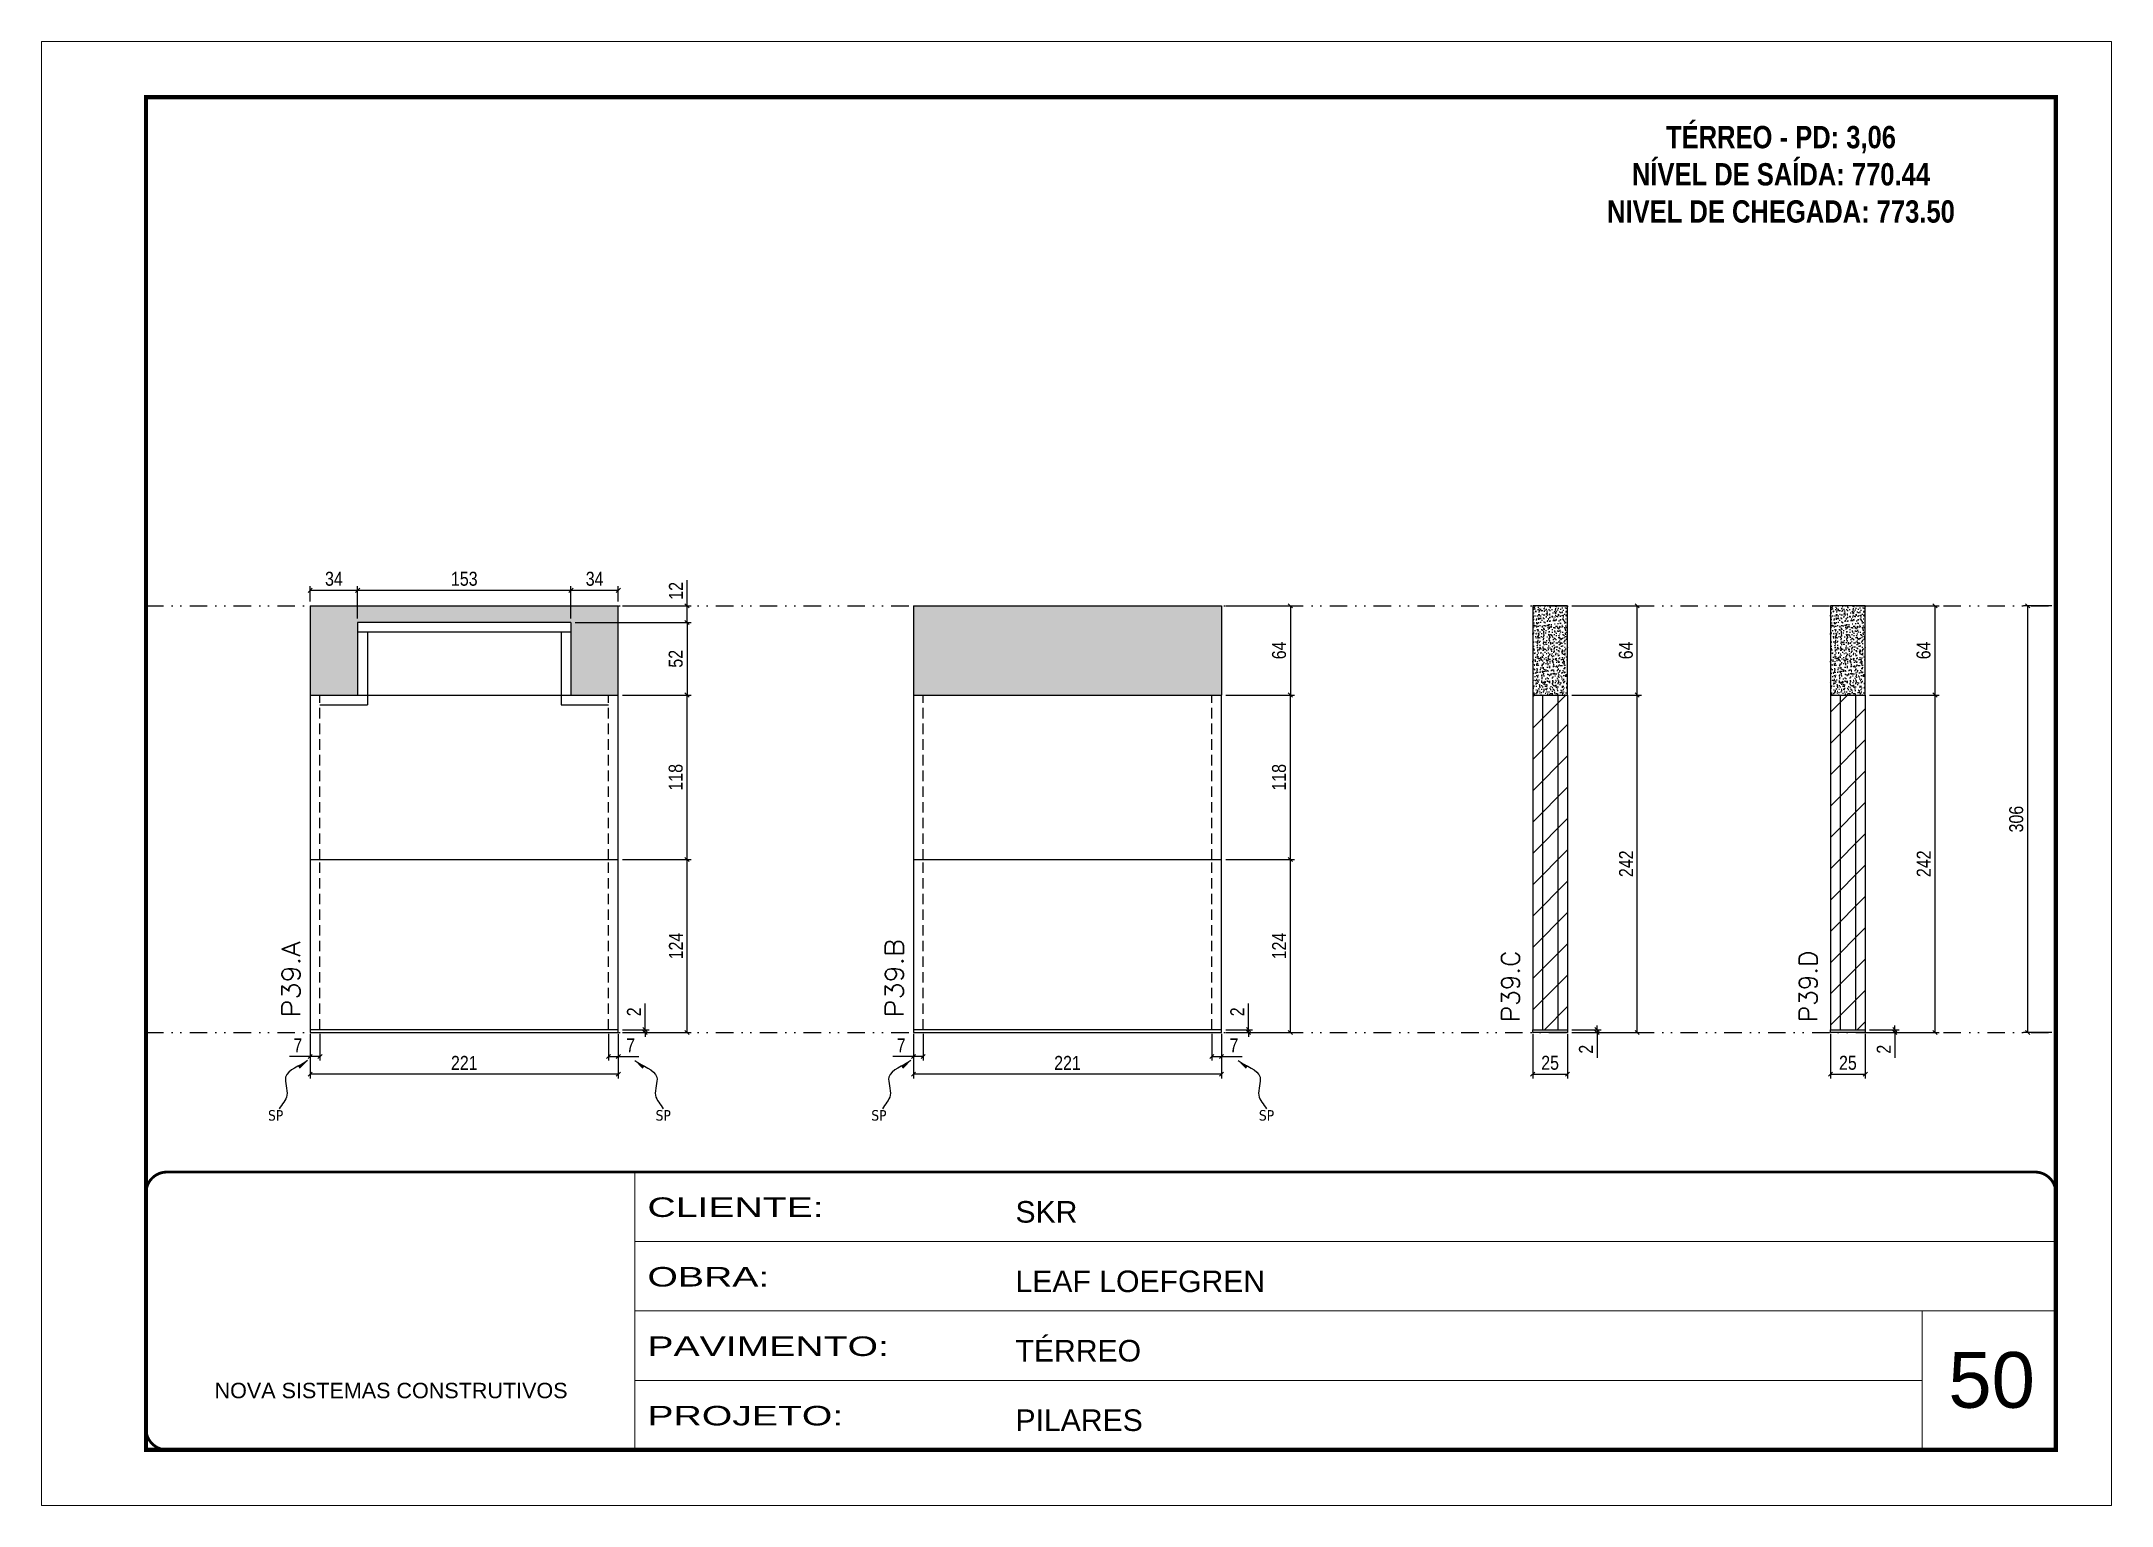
# Model space of a CAD drawing. Extents: x 14400 to 27878, y -21631 to 6985.
# Drawn here: x 15998 to 17483, y -7848 to -6798 of the extents above; entities that cross this region are included whole.
import ezdxf

# ---------------------------------------------------------------- set-up
doc = ezdxf.new("R2010")
doc.units = 0
for name, pattern in [('CONTINUO', [0]), ('DASHED', [0.75, 0.5, -0.25]), ('DIVIDE2', [0.625, 0.25, -0.125, 0, -0.125, 0, -0.125]), ('HIDDEN', [0.375, 0.25, -0.125])]:
    doc.linetypes.add(name, pattern=pattern)
for name, color, linetype, lineweight in [('CARIMBO', 255, 'Continuous', 9), ('Folhas', 255, 'Continuous', 9), ('Hachura', 251, 'Continuous', 9), ('SARRAFO DE PRESSAO', 251, 'DASHED', 9), ('Texto Seção', 7, 'Continuous', 15)]:
    doc.layers.add(name, color=color, linetype=linetype, lineweight=lineweight)
for name, color, linetype in [('COTA', 241, 'Continuous'), ('NOMENCLATURA', 7, 'Continuous'), ('Nível', 160, 'Continuous'), ('Painéis', 200, 'Continuous'), ('SARR_2.2x7', 40, 'Continuous'), ('Sarrafo de Pressão', 42, 'HIDDEN'), ('texto', 7, 'Continuous')]:
    doc.layers.add(name, color=color, linetype=linetype)
doc.styles.add('ARIAL', font='arial.ttf')
doc.styles.add('COTA TECNICA', font='techl___.ttf', dxfattribs={"height": 10})
doc.styles.add('COTA TECNICA-50', font='techl___.ttf', dxfattribs={"height": 10})
doc.styles.add('REGUA-120', font='ROMANS.shx', dxfattribs={"height": 15})
doc.styles.add('ROMANC', font='techb___.ttf', dxfattribs={"height": 2.5})
doc.styles.get("Standard").update_dxf_attribs({"font": 'arial.ttf'})
doc.styles.add('Tecnologia', font='')
doc.styles.get('Tecnologia').set_extended_font_data('Forgotten Futurist')
doc.dimstyles.new('COTA PAINEL-50', dxfattribs={"dimtxt": 10, "dimasz": 3, "dimexe": 3, "dimexo": 3, "dimgap": 3, "dimtad": 1, "dimdec": 1, "dimzin": 12, "dimdsep": 46, "dimtxsty": 'COTA TECNICA-50', "dimblk1": 'OBLIQUE', "dimblk2": 'OBLIQUE', "dimsah": 1, "dimcen": 0.9, "dimclrd": 4, "dimclre": 4, "dimclrt": 240, "dimadec": 1, "dimazin": 3, "dimtfac": 1, "dimtdec": 1, "dimtmove": 0, "dimatfit": 3, "dimfxl": 1, "dimtolj": 1, "dimtzin": 12, "dimarcsym": 0})
doc.dimstyles.new('PAINEL', dxfattribs={"dimtxt": 10, "dimasz": 3, "dimexe": 3, "dimexo": 3, "dimgap": 3, "dimtad": 1, "dimdec": 1, "dimzin": 12, "dimdsep": 46, "dimtxsty": 'COTA TECNICA', "dimblk1": 'OBLIQUE', "dimblk2": 'OBLIQUE', "dimsah": 1, "dimcen": 0.9, "dimclrd": 4, "dimclre": 4, "dimclrt": 240, "dimadec": 1, "dimazin": 3, "dimtfac": 1, "dimtdec": 1, "dimtmove": 0, "dimatfit": 3, "dimfxl": 1, "dimtolj": 1, "dimtzin": 12, "dimarcsym": 0})
doc.dimstyles.get("Standard").update_dxf_attribs({"dimtxt": 0.18, "dimasz": 0.18, "dimexe": 0.18, "dimexo": 0.0625, "dimgap": 0.09, "dimtad": 0, "dimtih": 1, "dimtoh": 1, "dimdec": 4, "dimzin": 0, "dimdsep": 46, "dimtxsty": 'Standard', "dimcen": 0.09, "dimadec": 0, "dimazin": 0, "dimtfac": 1, "dimtdec": 4, "dimtofl": 0, "dimtmove": 0, "dimatfit": 3, "dimfxl": 1, "dimtolj": 1, "dimtzin": 0, "dimarcsym": 0})

msp = doc.modelspace()

# ---------------------------------------------------------------- texts
at = {"layer": 'CARIMBO', "style": 'ARIAL'}
msp.add_text('50', height=40, dxfattribs=at).set_placement((17366.33, -7778.03))
at = {"layer": 'NOMENCLATURA', "color": 2, "insert": (17246.31, -6832.11), "char_height": 16, "attachment_point": 2, "style": 'ROMANC'}
msp.add_mtext_dynamic_manual_height_columns('\\PTÉRREO - PD: 3,06\\PNÍVEL DE SAÍDA: 770.44\\PNIVEL DE CHEGADA: 773.50', width=432.3511, gutter_width=1, heights=[0], dxfattribs=at)
at = {"layer": 'texto', "color": 0, "char_height": 7.5, "attachment_point": 5}
for insert in [(16166.5, -7568.38), (16444.52, -7568.38), (16599.24, -7568.38), (16877.27, -7568.38)]:
    msp.add_mtext('{\\fTahoma|b0|i0|c0|p34;\\C4;SP}', dxfattribs=dict(at, insert=insert))
at = {"layer": 'Texto Seção', "style": 'REGUA-120', "width": 1.1}
for s, p in [('P39.A', (16184.03, -7498.13)), ('P39.B', (16616.77, -7498.13))]:
    msp.add_text(s, height=13, rotation=90, dxfattribs=at).set_placement(p)
at = {"layer": 'Texto Seção', "char_height": 13, "width": 370.6998, "attachment_point": 7, "rotation": 90, "style": 'REGUA-120'}
for s, insert in [('P39.C', (17058.8, -7501.48)), ('P39.D', (17272.31, -7501.48))]:
    msp.add_mtext(s, dxfattribs=dict(at, insert=insert))

# ---------------------------------------------------------------- blocks, each defined once
blk = doc.blocks.new('9999999999')
at = {"color": 30, "linetype": 'CONTINUO'}
for p, q in [((98564.6, 34230.2), (98564.6, 34429.4)), ((98564.6, 34379.6), (99584, 34379.6)), ((98564.6, 34329.8), (99488, 34329.8)), ((99584, 34329.8), (99488, 34329.8)), ((99488, 34329.8), (99488, 34230.2)), ((98564.6, 34280), (99488, 34280))]:
    blk.add_line(p, q, dxfattribs=at)
at = {"color": 30, "linetype": 'CONTINUO', "const_width": 2}
blk.add_lwpolyline([(99584, 34230.2), (99584, 34414.4, 0.414214), (99569, 34429.4), (98229, 34429.4, 0.414214), (98214, 34414.4), (98214, 34245.2, 0.414214), (98229, 34230.2), (99584, 34230.2)], format="xyb", dxfattribs=at)
at = {"layer": 'Folhas'}
blk.add_lwpolyline([(98139, 34190.2), (99624, 34190.2), (99624, 35240.2), (98139, 35240.2)], close=True, dxfattribs=at)
at = {"layer": 'Folhas', "color": 30, "const_width": 3}
blk.add_lwpolyline([(98214, 34230.2), (99584, 34230.2), (99584, 35200.2), (98214, 35200.2)], close=True, dxfattribs=at)
at = {"color": 7, "linetype": 'Continuous', "ltscale": 5, "style": 'ARIAL'}
for s, height, p in [('SKR', 15.48, (98837.7, 34393.1)), ('LEAF LOEFGREN', 15.483, (98837.7, 34343.3)), ('TÉRREO', 15.48, (98837.7, 34293.5)), ('NOVA SISTEMAS CONSTRUTIVOS', 11.059, (98263.2, 34267.2)), ('PILARES', 15.48, (98837.7, 34243.7))]:
    blk.add_text(s, height=height, dxfattribs=at).set_placement(p)
at = {"layer": 'Folhas', "color": 7, "style": 'Tecnologia', "width": 1.5}
for s, p in [('CLIENTE:', (98573.7, 34397.2)), ('OBRA:', (98573.7, 34347.3)), ('PAVIMENTO:', (98573.7, 34297.5)), ('PROJETO:', (98573.7, 34247.7))]:
    blk.add_text(s, height=14, dxfattribs=at).set_placement(p)
blk = doc.blocks.new('_Oblique')
at = {"color": 0, "linetype": 'ByBlock', "lineweight": -2}
blk.add_line((-0.5, -0.5), (0.5, 0.5), dxfattribs=at)
blk = doc.blocks.new('*D2342')
at = {"layer": 'COTA', "color": 4, "lineweight": -2, "transparency": 16777216}
for p, q in [((17068.2, -7509.9), (17068.2, -7541.8)), ((17093.2, -7509.9), (17093.2, -7541.8)), ((17068.2, -7538.8), (17093.2, -7538.8))]:
    blk.add_line(p, q, dxfattribs=at)
at = {"layer": 'Defpoints', "color": 0, "transparency": 16777216}
for p in [(17068.2, -7506.9), (17093.2, -7506.9), (17093.2, -7538.8)]:
    blk.add_point(p, dxfattribs=at)
at = {"layer": 'COTA', "color": 4, "lineweight": -2, "transparency": 16777216, "xscale": 3, "yscale": 3, "zscale": 3, "rotation": 180}
blk.add_blockref('_Oblique', (17068.2, -7538.8), dxfattribs=at)
at = {"layer": 'COTA', "color": 4, "lineweight": -2, "transparency": 16777216, "xscale": 3, "yscale": 3, "zscale": 3}
blk.add_blockref('_Oblique', (17093.2, -7538.8), dxfattribs=at)
at = {"layer": 'COTA', "color": 240, "transparency": 16777216, "insert": (17080.7, -7530.7), "char_height": 10, "attachment_point": 5, "style": 'COTA TECNICA'}
blk.add_mtext('\\A1;25', dxfattribs=at)
blk = doc.blocks.new('*D2343')
at = {"layer": 'COTA', "color": 4, "lineweight": -2, "transparency": 16777216}
for p, q in [((17096.2, -7506.9), (17117.4, -7506.9)), ((17096.2, -7508.9), (17117.4, -7508.9)), ((17114.4, -7506.9), (17114.4, -7503.9)), ((17114.4, -7506.9), (17114.4, -7508.9)), ((17114.4, -7508.9), (17114.4, -7527))]:
    blk.add_line(p, q, dxfattribs=at)
at = {"layer": 'Defpoints', "color": 0, "transparency": 16777216}
for p in [(17093.2, -7506.9), (17093.2, -7508.9), (17114.4, -7506.9)]:
    blk.add_point(p, dxfattribs=at)
at = {"layer": 'COTA', "color": 4, "lineweight": -2, "transparency": 16777216, "xscale": 3, "yscale": 3, "zscale": 3}
for p, rotation in [((17114.4, -7506.9), 270), ((17114.4, -7508.9), 90)]:
    blk.add_blockref('_Oblique', p, dxfattribs=dict(at, rotation=rotation))
at = {"layer": 'COTA', "color": 240, "transparency": 16777216, "insert": (17106.4, -7520.9), "char_height": 10, "attachment_point": 5, "rotation": 90, "style": 'COTA TECNICA-50'}
blk.add_mtext('\\A1;2', dxfattribs=at)
blk = doc.blocks.new('*D2344')
at = {"layer": 'COTA', "color": 4, "lineweight": -2, "transparency": 16777216}
for p, q in [((17096.2, -7266.9), (17146.2, -7266.9)), ((17143.2, -7508.9), (17143.2, -7266.9)), ((17096.2, -7508.9), (17146.2, -7508.9))]:
    blk.add_line(p, q, dxfattribs=at)
at = {"layer": 'Defpoints', "color": 0, "transparency": 16777216}
for p in [(17093.2, -7266.9), (17143.2, -7266.9), (17093.2, -7508.9)]:
    blk.add_point(p, dxfattribs=at)
at = {"layer": 'COTA', "color": 4, "lineweight": -2, "transparency": 16777216, "xscale": 3, "yscale": 3, "zscale": 3}
for p, rotation in [((17143.2, -7266.9), 90), ((17143.2, -7508.9), 270)]:
    blk.add_blockref('_Oblique', p, dxfattribs=dict(at, rotation=rotation))
at = {"layer": 'COTA', "color": 240, "transparency": 16777216, "insert": (17135.2, -7387.9), "char_height": 10, "attachment_point": 5, "rotation": 90, "style": 'COTA TECNICA-50'}
blk.add_mtext('\\A1;242', dxfattribs=at)
blk = doc.blocks.new('*D2355')
at = {"layer": 'COTA', "color": 4, "lineweight": -2, "transparency": 16777216}
for p, q in [((17096.2, -7202.9), (17146.2, -7202.9)), ((17143.2, -7266.9), (17143.2, -7202.9)), ((17096.2, -7266.9), (17146.2, -7266.9))]:
    blk.add_line(p, q, dxfattribs=at)
at = {"layer": 'Defpoints', "color": 0, "transparency": 16777216}
for p in [(17093.2, -7202.9), (17143.2, -7202.9), (17093.2, -7266.9)]:
    blk.add_point(p, dxfattribs=at)
at = {"layer": 'COTA', "color": 4, "lineweight": -2, "transparency": 16777216, "xscale": 3, "yscale": 3, "zscale": 3}
for p, rotation in [((17143.2, -7202.9), 90), ((17143.2, -7266.9), 270)]:
    blk.add_blockref('_Oblique', p, dxfattribs=dict(at, rotation=rotation))
at = {"layer": 'COTA', "color": 240, "transparency": 16777216, "insert": (17135.1, -7234.9), "char_height": 10, "attachment_point": 5, "rotation": 90, "style": 'COTA TECNICA'}
blk.add_mtext('\\A1;64', dxfattribs=at)
blk = doc.blocks.new('*D2356')
at = {"layer": 'COTA', "color": 4, "lineweight": -2, "transparency": 16777216}
for p, q in [((17440.5, -7202.9), (17420.3, -7202.9)), ((17423.3, -7508.9), (17423.3, -7202.9)), ((17440.5, -7508.9), (17420.3, -7508.9))]:
    blk.add_line(p, q, dxfattribs=at)
at = {"layer": 'Defpoints', "color": 0, "transparency": 16777216}
for p in [(17423.3, -7202.9), (17443.5, -7202.9), (17443.5, -7508.9)]:
    blk.add_point(p, dxfattribs=at)
at = {"layer": 'COTA', "color": 4, "lineweight": -2, "transparency": 16777216, "xscale": 3, "yscale": 3, "zscale": 3}
for p, rotation in [((17423.3, -7202.9), 90), ((17423.3, -7508.9), 270)]:
    blk.add_blockref('_Oblique', p, dxfattribs=dict(at, rotation=rotation))
at = {"layer": 'COTA', "color": 240, "transparency": 16777216, "insert": (17415.1, -7355.9), "char_height": 10, "attachment_point": 5, "rotation": 90, "style": 'COTA TECNICA'}
blk.add_mtext('\\A1;306', dxfattribs=at)
blk = doc.blocks.new('*D2345')
at = {"layer": 'COTA', "color": 4, "lineweight": -2, "transparency": 16777216}
for p, q in [((16624, -7509.9), (16624, -7541.8)), ((16845, -7509.9), (16845, -7541.8)), ((16845, -7538.8), (16624, -7538.8))]:
    blk.add_line(p, q, dxfattribs=at)
at = {"layer": 'Defpoints', "color": 0, "transparency": 16777216}
for p in [(16624, -7506.9), (16845, -7506.9), (16624, -7538.8)]:
    blk.add_point(p, dxfattribs=at)
at = {"layer": 'COTA', "color": 4, "lineweight": -2, "transparency": 16777216, "xscale": 3, "yscale": 3, "zscale": 3, "rotation": 180}
blk.add_blockref('_Oblique', (16624, -7538.8), dxfattribs=at)
at = {"layer": 'COTA', "color": 4, "lineweight": -2, "transparency": 16777216, "xscale": 3, "yscale": 3, "zscale": 3}
blk.add_blockref('_Oblique', (16845, -7538.8), dxfattribs=at)
at = {"layer": 'COTA', "color": 240, "transparency": 16777216, "insert": (16734.5, -7530.7), "char_height": 10, "attachment_point": 5, "style": 'COTA TECNICA'}
blk.add_mtext('\\A1;221', dxfattribs=at)
blk = doc.blocks.new('*D2346')
at = {"layer": 'COTA', "color": 4, "lineweight": -2, "transparency": 16777216}
for p, q in [((16838, -7509.9), (16838, -7529.1)), ((16845, -7511.9), (16845, -7529.1)), ((16838, -7526.1), (16845, -7526.1)), ((16845, -7526.1), (16859.8, -7526.1))]:
    blk.add_line(p, q, dxfattribs=at)
at = {"layer": 'Defpoints', "color": 0, "transparency": 16777216}
for p in [(16838, -7506.9), (16845, -7508.9), (16845, -7526.1)]:
    blk.add_point(p, dxfattribs=at)
at = {"layer": 'COTA', "color": 4, "lineweight": -2, "transparency": 16777216, "xscale": 3, "yscale": 3, "zscale": 3, "rotation": 180}
blk.add_blockref('_Oblique', (16838, -7526.1), dxfattribs=at)
at = {"layer": 'COTA', "color": 4, "lineweight": -2, "transparency": 16777216, "xscale": 3, "yscale": 3, "zscale": 3}
blk.add_blockref('_Oblique', (16845, -7526.1), dxfattribs=at)
at = {"layer": 'COTA', "color": 240, "transparency": 16777216, "insert": (16853.9, -7518.1), "char_height": 10, "attachment_point": 5, "style": 'COTA TECNICA-50'}
blk.add_mtext('\\A1;7', dxfattribs=at)
blk = doc.blocks.new('*D2347')
at = {"layer": 'COTA', "color": 4, "lineweight": -2, "transparency": 16777216}
for p, q in [((16624, -7511.9), (16624, -7529.1)), ((16631, -7509.9), (16631, -7529.1)), ((16624, -7526.1), (16609.3, -7526.1)), ((16631, -7526.1), (16624, -7526.1))]:
    blk.add_line(p, q, dxfattribs=at)
at = {"layer": 'Defpoints', "color": 0, "transparency": 16777216}
for p in [(16624, -7508.9), (16631, -7506.9), (16624, -7526.1)]:
    blk.add_point(p, dxfattribs=at)
at = {"layer": 'COTA', "color": 4, "lineweight": -2, "transparency": 16777216, "xscale": 3, "yscale": 3, "zscale": 3, "rotation": 180}
blk.add_blockref('_Oblique', (16624, -7526.1), dxfattribs=at)
at = {"layer": 'COTA', "color": 4, "lineweight": -2, "transparency": 16777216, "xscale": 3, "yscale": 3, "zscale": 3}
blk.add_blockref('_Oblique', (16631, -7526.1), dxfattribs=at)
at = {"layer": 'COTA', "color": 240, "transparency": 16777216, "insert": (16615.2, -7518.1), "char_height": 10, "attachment_point": 5, "style": 'COTA TECNICA-50'}
blk.add_mtext('\\A1;7', dxfattribs=at)
blk = doc.blocks.new('*D2348')
at = {"layer": 'COTA', "color": 4, "lineweight": -2, "transparency": 16777216}
for p, q in [((16864.3, -7506.9), (16864.3, -7488.1)), ((16848, -7506.9), (16867.3, -7506.9)), ((16848, -7508.9), (16867.3, -7508.9)), ((16864.3, -7508.9), (16864.3, -7506.9)), ((16864.3, -7508.9), (16864.3, -7511.9))]:
    blk.add_line(p, q, dxfattribs=at)
at = {"layer": 'Defpoints', "color": 0, "transparency": 16777216}
for p in [(16845, -7506.9), (16845, -7508.9), (16864.3, -7508.9)]:
    blk.add_point(p, dxfattribs=at)
at = {"layer": 'COTA', "color": 4, "lineweight": -2, "transparency": 16777216, "xscale": 3, "yscale": 3, "zscale": 3}
for p, rotation in [((16864.3, -7506.9), 270), ((16864.3, -7508.9), 90)]:
    blk.add_blockref('_Oblique', p, dxfattribs=dict(at, rotation=rotation))
at = {"layer": 'COTA', "color": 240, "transparency": 16777216, "insert": (16856.3, -7494.1), "char_height": 10, "attachment_point": 5, "rotation": 90, "style": 'COTA TECNICA-50'}
blk.add_mtext('\\A1;2', dxfattribs=at)
blk = doc.blocks.new('*D2357')
at = {"layer": 'COTA', "color": 4, "linetype": 'ByBlock', "lineweight": -2, "transparency": 16777216}
for p, q in [((16848, -7384.9), (16897.4, -7384.9)), ((16894.4, -7508.9), (16894.4, -7384.9)), ((16848, -7508.9), (16897.4, -7508.9))]:
    blk.add_line(p, q, dxfattribs=at)
at = {"layer": 'Defpoints', "color": 0, "linetype": 'ByBlock', "transparency": 16777216}
for p in [(16845, -7384.9), (16894.4, -7384.9), (16845, -7508.9)]:
    blk.add_point(p, dxfattribs=at)
at = {"layer": 'COTA', "color": 4, "linetype": 'ByBlock', "lineweight": -2, "transparency": 16777216, "xscale": 3, "yscale": 3, "zscale": 3}
for p, rotation in [((16894.4, -7384.9), 90), ((16894.4, -7508.9), 270)]:
    blk.add_blockref('_Oblique', p, dxfattribs=dict(at, rotation=rotation))
at = {"layer": 'COTA', "color": 240, "linetype": 'ByBlock', "transparency": 16777216, "insert": (16886.3, -7446.9), "char_height": 10, "attachment_point": 5, "rotation": 90, "style": 'COTA TECNICA'}
blk.add_mtext('\\A1;124', dxfattribs=at)
blk = doc.blocks.new('*D2358')
at = {"layer": 'COTA', "color": 4, "linetype": 'ByBlock', "lineweight": -2, "transparency": 16777216}
for p, q in [((16848, -7384.9), (16897.4, -7384.9)), ((16894.4, -7508.9), (16894.4, -7384.9)), ((16848, -7508.9), (16897.4, -7508.9))]:
    blk.add_line(p, q, dxfattribs=at)
at = {"layer": 'Defpoints', "color": 0, "linetype": 'ByBlock', "transparency": 16777216}
for p in [(16845, -7384.9), (16894.4, -7384.9), (16845, -7508.9)]:
    blk.add_point(p, dxfattribs=at)
at = {"layer": 'COTA', "color": 4, "linetype": 'ByBlock', "lineweight": -2, "transparency": 16777216, "xscale": 3, "yscale": 3, "zscale": 3}
for p, rotation in [((16894.4, -7384.9), 90), ((16894.4, -7508.9), 270)]:
    blk.add_blockref('_Oblique', p, dxfattribs=dict(at, rotation=rotation))
at = {"layer": 'COTA', "color": 240, "linetype": 'ByBlock', "transparency": 16777216, "insert": (16886.3, -7446.9), "char_height": 10, "attachment_point": 5, "rotation": 90, "style": 'COTA TECNICA'}
blk.add_mtext('\\A1;124', dxfattribs=at)
blk = doc.blocks.new('*D2359')
at = {"layer": 'COTA', "color": 4, "lineweight": -2, "transparency": 16777216}
for p, q in [((16848, -7266.9), (16897.4, -7266.9)), ((16894.4, -7384.9), (16894.4, -7266.9)), ((16848, -7384.9), (16897.4, -7384.9))]:
    blk.add_line(p, q, dxfattribs=at)
at = {"layer": 'Defpoints', "color": 0, "transparency": 16777216}
for p in [(16845, -7266.9), (16894.4, -7266.9), (16845, -7384.9)]:
    blk.add_point(p, dxfattribs=at)
at = {"layer": 'COTA', "color": 4, "lineweight": -2, "transparency": 16777216, "xscale": 3, "yscale": 3, "zscale": 3}
for p, rotation in [((16894.4, -7266.9), 90), ((16894.4, -7384.9), 270)]:
    blk.add_blockref('_Oblique', p, dxfattribs=dict(at, rotation=rotation))
at = {"layer": 'COTA', "color": 240, "transparency": 16777216, "insert": (16886.3, -7325.9), "char_height": 10, "attachment_point": 5, "rotation": 90, "style": 'COTA TECNICA'}
blk.add_mtext('\\A1;118', dxfattribs=at)
blk = doc.blocks.new('*D2339')
at = {"layer": 'COTA', "color": 4, "lineweight": -2, "transparency": 16777216}
for p, q in [((17281.8, -7509.9), (17281.8, -7541.8)), ((17306.8, -7509.9), (17306.8, -7541.8)), ((17281.8, -7538.8), (17306.8, -7538.8))]:
    blk.add_line(p, q, dxfattribs=at)
at = {"layer": 'Defpoints', "color": 0, "transparency": 16777216}
for p in [(17281.8, -7506.9), (17306.8, -7506.9), (17306.8, -7538.8)]:
    blk.add_point(p, dxfattribs=at)
at = {"layer": 'COTA', "color": 4, "lineweight": -2, "transparency": 16777216, "xscale": 3, "yscale": 3, "zscale": 3, "rotation": 180}
blk.add_blockref('_Oblique', (17281.8, -7538.8), dxfattribs=at)
at = {"layer": 'COTA', "color": 4, "lineweight": -2, "transparency": 16777216, "xscale": 3, "yscale": 3, "zscale": 3}
blk.add_blockref('_Oblique', (17306.8, -7538.8), dxfattribs=at)
at = {"layer": 'COTA', "color": 240, "transparency": 16777216, "insert": (17294.3, -7530.7), "char_height": 10, "attachment_point": 5, "style": 'COTA TECNICA'}
blk.add_mtext('\\A1;25', dxfattribs=at)
blk = doc.blocks.new('*D2340')
at = {"layer": 'COTA', "color": 4, "lineweight": -2, "transparency": 16777216}
for p, q in [((17309.8, -7506.9), (17331, -7506.9)), ((17309.8, -7508.9), (17331, -7508.9)), ((17328, -7506.9), (17328, -7503.9)), ((17328, -7506.9), (17328, -7508.9)), ((17328, -7508.9), (17328, -7527))]:
    blk.add_line(p, q, dxfattribs=at)
at = {"layer": 'Defpoints', "color": 0, "transparency": 16777216}
for p in [(17306.8, -7506.9), (17306.8, -7508.9), (17328, -7506.9)]:
    blk.add_point(p, dxfattribs=at)
at = {"layer": 'COTA', "color": 4, "lineweight": -2, "transparency": 16777216, "xscale": 3, "yscale": 3, "zscale": 3}
for p, rotation in [((17328, -7506.9), 270), ((17328, -7508.9), 90)]:
    blk.add_blockref('_Oblique', p, dxfattribs=dict(at, rotation=rotation))
at = {"layer": 'COTA', "color": 240, "transparency": 16777216, "insert": (17320, -7520.9), "char_height": 10, "attachment_point": 5, "rotation": 90, "style": 'COTA TECNICA-50'}
blk.add_mtext('\\A1;2', dxfattribs=at)
blk = doc.blocks.new('*D2341')
at = {"layer": 'COTA', "color": 4, "lineweight": -2, "transparency": 16777216}
for p, q in [((17309.8, -7266.9), (17359.8, -7266.9)), ((17356.8, -7508.9), (17356.8, -7266.9)), ((17309.8, -7508.9), (17359.8, -7508.9))]:
    blk.add_line(p, q, dxfattribs=at)
at = {"layer": 'Defpoints', "color": 0, "transparency": 16777216}
for p in [(17306.8, -7266.9), (17356.8, -7266.9), (17306.8, -7508.9)]:
    blk.add_point(p, dxfattribs=at)
at = {"layer": 'COTA', "color": 4, "lineweight": -2, "transparency": 16777216, "xscale": 3, "yscale": 3, "zscale": 3}
for p, rotation in [((17356.8, -7266.9), 90), ((17356.8, -7508.9), 270)]:
    blk.add_blockref('_Oblique', p, dxfattribs=dict(at, rotation=rotation))
at = {"layer": 'COTA', "color": 240, "transparency": 16777216, "insert": (17348.7, -7387.9), "char_height": 10, "attachment_point": 5, "rotation": 90, "style": 'COTA TECNICA-50'}
blk.add_mtext('\\A1;242', dxfattribs=at)
blk = doc.blocks.new('*D2354')
at = {"layer": 'COTA', "color": 4, "lineweight": -2, "transparency": 16777216}
for p, q in [((17309.8, -7202.9), (17359.8, -7202.9)), ((17356.8, -7266.9), (17356.8, -7202.9)), ((17309.8, -7266.9), (17359.8, -7266.9))]:
    blk.add_line(p, q, dxfattribs=at)
at = {"layer": 'Defpoints', "color": 0, "transparency": 16777216}
for p in [(17306.8, -7202.9), (17356.8, -7202.9), (17306.8, -7266.9)]:
    blk.add_point(p, dxfattribs=at)
at = {"layer": 'COTA', "color": 4, "lineweight": -2, "transparency": 16777216, "xscale": 3, "yscale": 3, "zscale": 3}
for p, rotation in [((17356.8, -7202.9), 90), ((17356.8, -7266.9), 270)]:
    blk.add_blockref('_Oblique', p, dxfattribs=dict(at, rotation=rotation))
at = {"layer": 'COTA', "color": 240, "transparency": 16777216, "insert": (17348.6, -7234.9), "char_height": 10, "attachment_point": 5, "rotation": 90, "style": 'COTA TECNICA'}
blk.add_mtext('\\A1;64', dxfattribs=at)
blk = doc.blocks.new('*D2349')
at = {"layer": 'COTA', "color": 4, "lineweight": -2, "transparency": 16777216}
for p, q in [((16191.3, -7509.9), (16191.3, -7541.8)), ((16412.3, -7509.9), (16412.3, -7541.8)), ((16412.3, -7538.8), (16191.3, -7538.8))]:
    blk.add_line(p, q, dxfattribs=at)
at = {"layer": 'Defpoints', "color": 0, "transparency": 16777216}
for p in [(16191.3, -7506.9), (16412.3, -7506.9), (16191.3, -7538.8)]:
    blk.add_point(p, dxfattribs=at)
at = {"layer": 'COTA', "color": 4, "lineweight": -2, "transparency": 16777216, "xscale": 3, "yscale": 3, "zscale": 3, "rotation": 180}
blk.add_blockref('_Oblique', (16191.3, -7538.8), dxfattribs=at)
at = {"layer": 'COTA', "color": 4, "lineweight": -2, "transparency": 16777216, "xscale": 3, "yscale": 3, "zscale": 3}
blk.add_blockref('_Oblique', (16412.3, -7538.8), dxfattribs=at)
at = {"layer": 'COTA', "color": 240, "transparency": 16777216, "insert": (16301.8, -7530.7), "char_height": 10, "attachment_point": 5, "style": 'COTA TECNICA'}
blk.add_mtext('\\A1;221', dxfattribs=at)
blk = doc.blocks.new('*D2350')
at = {"layer": 'COTA', "color": 4, "lineweight": -2, "transparency": 16777216}
for p, q in [((16405.3, -7509.9), (16405.3, -7529.1)), ((16412.3, -7511.9), (16412.3, -7529.1)), ((16405.3, -7526.1), (16412.3, -7526.1)), ((16412.3, -7526.1), (16427, -7526.1))]:
    blk.add_line(p, q, dxfattribs=at)
at = {"layer": 'Defpoints', "color": 0, "transparency": 16777216}
for p in [(16405.3, -7506.9), (16412.3, -7508.9), (16412.3, -7526.1)]:
    blk.add_point(p, dxfattribs=at)
at = {"layer": 'COTA', "color": 4, "lineweight": -2, "transparency": 16777216, "xscale": 3, "yscale": 3, "zscale": 3, "rotation": 180}
blk.add_blockref('_Oblique', (16405.3, -7526.1), dxfattribs=at)
at = {"layer": 'COTA', "color": 4, "lineweight": -2, "transparency": 16777216, "xscale": 3, "yscale": 3, "zscale": 3}
blk.add_blockref('_Oblique', (16412.3, -7526.1), dxfattribs=at)
at = {"layer": 'COTA', "color": 240, "transparency": 16777216, "insert": (16421.1, -7518.1), "char_height": 10, "attachment_point": 5, "style": 'COTA TECNICA-50'}
blk.add_mtext('\\A1;7', dxfattribs=at)
blk = doc.blocks.new('*D2351')
at = {"layer": 'COTA', "color": 4, "lineweight": -2, "transparency": 16777216}
for p, q in [((16191.3, -7511.9), (16191.3, -7529.1)), ((16198.3, -7509.9), (16198.3, -7529.1)), ((16191.3, -7526.1), (16176.5, -7526.1)), ((16198.3, -7526.1), (16191.3, -7526.1))]:
    blk.add_line(p, q, dxfattribs=at)
at = {"layer": 'Defpoints', "color": 0, "transparency": 16777216}
for p in [(16191.3, -7508.9), (16198.3, -7506.9), (16191.3, -7526.1)]:
    blk.add_point(p, dxfattribs=at)
at = {"layer": 'COTA', "color": 4, "lineweight": -2, "transparency": 16777216, "xscale": 3, "yscale": 3, "zscale": 3, "rotation": 180}
blk.add_blockref('_Oblique', (16191.3, -7526.1), dxfattribs=at)
at = {"layer": 'COTA', "color": 4, "lineweight": -2, "transparency": 16777216, "xscale": 3, "yscale": 3, "zscale": 3}
blk.add_blockref('_Oblique', (16198.3, -7526.1), dxfattribs=at)
at = {"layer": 'COTA', "color": 240, "transparency": 16777216, "insert": (16182.4, -7518.1), "char_height": 10, "attachment_point": 5, "style": 'COTA TECNICA-50'}
blk.add_mtext('\\A1;7', dxfattribs=at)
blk = doc.blocks.new('*D2352')
at = {"layer": 'COTA', "color": 4, "lineweight": -2, "transparency": 16777216}
for p, q in [((16431.5, -7506.9), (16431.5, -7488.1)), ((16415.3, -7506.9), (16434.5, -7506.9)), ((16415.3, -7508.9), (16434.5, -7508.9)), ((16431.5, -7508.9), (16431.5, -7506.9)), ((16431.5, -7508.9), (16431.5, -7511.9))]:
    blk.add_line(p, q, dxfattribs=at)
at = {"layer": 'Defpoints', "color": 0, "transparency": 16777216}
for p in [(16412.3, -7506.9), (16412.3, -7508.9), (16431.5, -7508.9)]:
    blk.add_point(p, dxfattribs=at)
at = {"layer": 'COTA', "color": 4, "lineweight": -2, "transparency": 16777216, "xscale": 3, "yscale": 3, "zscale": 3}
for p, rotation in [((16431.5, -7506.9), 270), ((16431.5, -7508.9), 90)]:
    blk.add_blockref('_Oblique', p, dxfattribs=dict(at, rotation=rotation))
at = {"layer": 'COTA', "color": 240, "transparency": 16777216, "insert": (16423.5, -7494.1), "char_height": 10, "attachment_point": 5, "rotation": 90, "style": 'COTA TECNICA-50'}
blk.add_mtext('\\A1;2', dxfattribs=at)
blk = doc.blocks.new('*D2360')
at = {"layer": 'COTA', "color": 4, "linetype": 'ByBlock', "lineweight": -2, "transparency": 16777216}
for p, q in [((16415.3, -7384.9), (16464.6, -7384.9)), ((16461.6, -7508.9), (16461.6, -7384.9)), ((16415.3, -7508.9), (16464.6, -7508.9))]:
    blk.add_line(p, q, dxfattribs=at)
at = {"layer": 'Defpoints', "color": 0, "linetype": 'ByBlock', "transparency": 16777216}
for p in [(16412.3, -7384.9), (16461.6, -7384.9), (16412.3, -7508.9)]:
    blk.add_point(p, dxfattribs=at)
at = {"layer": 'COTA', "color": 4, "linetype": 'ByBlock', "lineweight": -2, "transparency": 16777216, "xscale": 3, "yscale": 3, "zscale": 3}
for p, rotation in [((16461.6, -7384.9), 90), ((16461.6, -7508.9), 270)]:
    blk.add_blockref('_Oblique', p, dxfattribs=dict(at, rotation=rotation))
at = {"layer": 'COTA', "color": 240, "linetype": 'ByBlock', "transparency": 16777216, "insert": (16453.6, -7446.9), "char_height": 10, "attachment_point": 5, "rotation": 90, "style": 'COTA TECNICA'}
blk.add_mtext('\\A1;124', dxfattribs=at)
blk = doc.blocks.new('*D2361')
at = {"layer": 'COTA', "color": 4, "linetype": 'ByBlock', "lineweight": -2, "transparency": 16777216}
for p, q in [((16415.3, -7384.9), (16464.6, -7384.9)), ((16461.6, -7508.9), (16461.6, -7384.9)), ((16415.3, -7508.9), (16464.6, -7508.9))]:
    blk.add_line(p, q, dxfattribs=at)
at = {"layer": 'Defpoints', "color": 0, "linetype": 'ByBlock', "transparency": 16777216}
for p in [(16412.3, -7384.9), (16461.6, -7384.9), (16412.3, -7508.9)]:
    blk.add_point(p, dxfattribs=at)
at = {"layer": 'COTA', "color": 4, "linetype": 'ByBlock', "lineweight": -2, "transparency": 16777216, "xscale": 3, "yscale": 3, "zscale": 3}
for p, rotation in [((16461.6, -7384.9), 90), ((16461.6, -7508.9), 270)]:
    blk.add_blockref('_Oblique', p, dxfattribs=dict(at, rotation=rotation))
at = {"layer": 'COTA', "color": 240, "linetype": 'ByBlock', "transparency": 16777216, "insert": (16453.6, -7446.9), "char_height": 10, "attachment_point": 5, "rotation": 90, "style": 'COTA TECNICA'}
blk.add_mtext('\\A1;124', dxfattribs=at)
blk = doc.blocks.new('*D2353')
at = {"layer": 'COTA', "color": 4, "lineweight": -2, "transparency": 16777216}
for p, q in [((16381.3, -7214.9), (16464.6, -7214.9)), ((16461.6, -7214.9), (16461.6, -7266.9)), ((16415.3, -7266.9), (16464.6, -7266.9))]:
    blk.add_line(p, q, dxfattribs=at)
at = {"layer": 'Defpoints', "color": 0, "transparency": 16777216}
for p in [(16378.3, -7214.9), (16412.3, -7266.9), (16461.6, -7266.9)]:
    blk.add_point(p, dxfattribs=at)
at = {"layer": 'COTA', "color": 4, "lineweight": -2, "transparency": 16777216, "xscale": 3, "yscale": 3, "zscale": 3}
for p, rotation in [((16461.6, -7214.9), 90), ((16461.6, -7266.9), 270)]:
    blk.add_blockref('_Oblique', p, dxfattribs=dict(at, rotation=rotation))
at = {"layer": 'COTA', "color": 240, "transparency": 16777216, "insert": (16453.5, -7240.9), "char_height": 10, "attachment_point": 5, "rotation": 90, "style": 'COTA TECNICA'}
blk.add_mtext('\\A1;52', dxfattribs=at)
blk = doc.blocks.new('*D2362')
at = {"layer": 'COTA', "color": 4, "lineweight": -2, "transparency": 16777216}
for p, q in [((16415.3, -7266.9), (16464.6, -7266.9)), ((16461.6, -7384.9), (16461.6, -7266.9)), ((16415.3, -7384.9), (16464.6, -7384.9))]:
    blk.add_line(p, q, dxfattribs=at)
at = {"layer": 'Defpoints', "color": 0, "transparency": 16777216}
for p in [(16412.3, -7266.9), (16461.6, -7266.9), (16412.3, -7384.9)]:
    blk.add_point(p, dxfattribs=at)
at = {"layer": 'COTA', "color": 4, "lineweight": -2, "transparency": 16777216, "xscale": 3, "yscale": 3, "zscale": 3}
for p, rotation in [((16461.6, -7266.9), 90), ((16461.6, -7384.9), 270)]:
    blk.add_blockref('_Oblique', p, dxfattribs=dict(at, rotation=rotation))
at = {"layer": 'COTA', "color": 240, "transparency": 16777216, "insert": (16453.5, -7325.9), "char_height": 10, "attachment_point": 5, "rotation": 90, "style": 'COTA TECNICA'}
blk.add_mtext('\\A1;118', dxfattribs=at)
blk = doc.blocks.new('*D2363')
at = {"layer": 'COTA', "color": 4, "lineweight": -2, "transparency": 16777216}
for p, q in [((16461.6, -7202.9), (16461.6, -7184.6)), ((16381.3, -7214.9), (16464.6, -7214.9)), ((16415.3, -7202.9), (16464.6, -7202.9)), ((16461.6, -7214.9), (16461.6, -7202.9))]:
    blk.add_line(p, q, dxfattribs=at)
at = {"layer": 'Defpoints', "color": 0, "transparency": 16777216}
for p in [(16378.3, -7214.9), (16412.3, -7202.9), (16461.6, -7202.9)]:
    blk.add_point(p, dxfattribs=at)
at = {"layer": 'COTA', "color": 4, "lineweight": -2, "transparency": 16777216, "xscale": 3, "yscale": 3, "zscale": 3}
for p, rotation in [((16461.6, -7202.9), 90), ((16461.6, -7214.9), 270)]:
    blk.add_blockref('_Oblique', p, dxfattribs=dict(at, rotation=rotation))
at = {"layer": 'COTA', "color": 240, "transparency": 16777216, "insert": (16453.6, -7192.2), "char_height": 10, "attachment_point": 5, "rotation": 90, "style": 'COTA TECNICA'}
blk.add_mtext('\\A1;12', dxfattribs=at)
blk = doc.blocks.new('*D2364')
at = {"layer": 'COTA', "color": 4, "lineweight": -2, "transparency": 16777216}
for p, q in [((16191.3, -7199.9), (16191.3, -7188.8)), ((16191.3, -7191.8), (16225.3, -7191.8)), ((16225.3, -7211.9), (16225.3, -7188.8))]:
    blk.add_line(p, q, dxfattribs=at)
at = {"layer": 'Defpoints', "color": 0, "transparency": 16777216}
for p in [(16225.3, -7191.8), (16191.3, -7202.9), (16225.3, -7214.9)]:
    blk.add_point(p, dxfattribs=at)
at = {"layer": 'COTA', "color": 4, "lineweight": -2, "transparency": 16777216, "xscale": 3, "yscale": 3, "zscale": 3, "rotation": 180}
blk.add_blockref('_Oblique', (16191.3, -7191.8), dxfattribs=at)
at = {"layer": 'COTA', "color": 4, "lineweight": -2, "transparency": 16777216, "xscale": 3, "yscale": 3, "zscale": 3}
blk.add_blockref('_Oblique', (16225.3, -7191.8), dxfattribs=at)
at = {"layer": 'COTA', "color": 240, "transparency": 16777216, "insert": (16208.3, -7183.6), "char_height": 10, "attachment_point": 5, "style": 'COTA TECNICA'}
blk.add_mtext('\\A1;34', dxfattribs=at)
blk = doc.blocks.new('*D2365')
at = {"layer": 'COTA', "color": 4, "lineweight": -2, "transparency": 16777216}
for p, q in [((16225.3, -7211.9), (16225.3, -7188.8)), ((16225.3, -7191.8), (16378.3, -7191.8)), ((16378.3, -7211.9), (16378.3, -7188.8))]:
    blk.add_line(p, q, dxfattribs=at)
at = {"layer": 'Defpoints', "color": 0, "transparency": 16777216}
for p in [(16378.3, -7191.8), (16225.3, -7214.9), (16378.3, -7214.9)]:
    blk.add_point(p, dxfattribs=at)
at = {"layer": 'COTA', "color": 4, "lineweight": -2, "transparency": 16777216, "xscale": 3, "yscale": 3, "zscale": 3, "rotation": 180}
blk.add_blockref('_Oblique', (16225.3, -7191.8), dxfattribs=at)
at = {"layer": 'COTA', "color": 4, "lineweight": -2, "transparency": 16777216, "xscale": 3, "yscale": 3, "zscale": 3}
blk.add_blockref('_Oblique', (16378.3, -7191.8), dxfattribs=at)
at = {"layer": 'COTA', "color": 240, "transparency": 16777216, "insert": (16301.8, -7183.6), "char_height": 10, "attachment_point": 5, "style": 'COTA TECNICA'}
blk.add_mtext('\\A1;153', dxfattribs=at)
blk = doc.blocks.new('*D2366')
at = {"layer": 'COTA', "color": 4, "lineweight": -2, "transparency": 16777216}
for p, q in [((16378.3, -7211.9), (16378.3, -7188.8)), ((16378.3, -7191.8), (16412.3, -7191.8)), ((16412.3, -7199.9), (16412.3, -7188.8))]:
    blk.add_line(p, q, dxfattribs=at)
at = {"layer": 'Defpoints', "color": 0, "transparency": 16777216}
for p in [(16412.3, -7191.8), (16378.3, -7214.9), (16412.3, -7202.9)]:
    blk.add_point(p, dxfattribs=at)
at = {"layer": 'COTA', "color": 4, "lineweight": -2, "transparency": 16777216, "xscale": 3, "yscale": 3, "zscale": 3, "rotation": 180}
blk.add_blockref('_Oblique', (16378.3, -7191.8), dxfattribs=at)
at = {"layer": 'COTA', "color": 4, "lineweight": -2, "transparency": 16777216, "xscale": 3, "yscale": 3, "zscale": 3}
blk.add_blockref('_Oblique', (16412.3, -7191.8), dxfattribs=at)
at = {"layer": 'COTA', "color": 240, "transparency": 16777216, "insert": (16395.3, -7183.6), "char_height": 10, "attachment_point": 5, "style": 'COTA TECNICA'}
blk.add_mtext('\\A1;34', dxfattribs=at)
blk = doc.blocks.new('*D2367')
at = {"layer": 'COTA', "color": 4, "lineweight": -2, "transparency": 16777216}
for p, q in [((16848, -7202.9), (16897.4, -7202.9)), ((16894.4, -7202.9), (16894.4, -7266.9)), ((16848, -7266.9), (16897.4, -7266.9))]:
    blk.add_line(p, q, dxfattribs=at)
at = {"layer": 'Defpoints', "color": 0, "transparency": 16777216}
for p in [(16845, -7202.9), (16845, -7266.9), (16894.4, -7266.9)]:
    blk.add_point(p, dxfattribs=at)
at = {"layer": 'COTA', "color": 4, "lineweight": -2, "transparency": 16777216, "xscale": 3, "yscale": 3, "zscale": 3}
for p, rotation in [((16894.4, -7202.9), 90), ((16894.4, -7266.9), 270)]:
    blk.add_blockref('_Oblique', p, dxfattribs=dict(at, rotation=rotation))
at = {"layer": 'COTA', "color": 240, "transparency": 16777216, "insert": (16886.3, -7234.9), "char_height": 10, "attachment_point": 5, "rotation": 90, "style": 'COTA TECNICA'}
blk.add_mtext('\\A1;64', dxfattribs=at)

# ---------------------------------------------------------------- dimensions: what is measured, and where the dimension line sits
at = {"layer": 'COTA'}
for base, p1, p2, dimstyle, picture, middle in [((16225.27, -7191.82), (16191.27, -7202.89), (16225.27, -7214.89), 'PAINEL', '*D2364', (16208.27, -7183.6)), ((16412.27, -7526.13), (16405.27, -7506.89), (16412.27, -7508.89), 'COTA PAINEL-50', '*D2350', (16421.14, -7518.06)), ((16845.02, -7526.13), (16838.02, -7506.89), (16845.02, -7508.89), 'COTA PAINEL-50', '*D2346', (16853.89, -7518.06))]:
    dim = msp.add_linear_dim(base=base, p1=p1, p2=p2, dimstyle=dimstyle, dxfattribs=at)
    dim.commit()
    dim.dimension.update_dxf_attribs({"geometry": picture, "text_midpoint": middle})
for base, p1, p2, override, picture, middle in [((16378.27, -7191.82), (16225.27, -7214.89), (16378.27, -7214.89), {"dimtmove": 1}, '*D2365', (16301.77, -7183.6)), ((16412.27, -7191.82), (16378.27, -7214.89), (16412.27, -7202.89), {"dimtmove": 1}, '*D2366', (16395.27, -7183.6)), ((17093.25, -7538.79), (17068.25, -7506.89), (17093.25, -7506.89), {"dimarcsym": 2}, '*D2342', (17080.75, -7530.68)), ((17306.76, -7538.79), (17281.76, -7506.89), (17306.76, -7506.89), {"dimarcsym": 2}, '*D2339', (17294.26, -7530.68))]:
    dim = msp.add_linear_dim(base=base, p1=p1, p2=p2, dimstyle='PAINEL', override=override, dxfattribs=at)
    dim.commit()
    dim.dimension.update_dxf_attribs({"geometry": picture, "text_midpoint": middle})
for base, p1, p2, angle, dimstyle, picture, middle in [((16461.64, -7202.89), (16378.27, -7214.89), (16412.27, -7202.89), 90, 'PAINEL', '*D2363', (16453.58, -7192.23)), ((16894.39, -7266.89), (16845.02, -7202.89), (16845.02, -7266.89), 90, 'PAINEL', '*D2367', (16886.29, -7234.89)), ((17143.24, -7202.89), (17093.25, -7266.89), (17093.25, -7202.89), 90, 'PAINEL', '*D2355', (17135.13, -7234.89)), ((17356.75, -7202.89), (17306.76, -7266.89), (17306.76, -7202.89), 90, 'PAINEL', '*D2354', (17348.65, -7234.89)), ((17423.35, -7202.89), (17443.47, -7508.89), (17443.47, -7202.89), 90, 'PAINEL', '*D2356', (17415.13, -7355.89)), ((16461.64, -7266.89), (16378.27, -7214.89), (16412.27, -7266.89), 90, 'PAINEL', '*D2353', (16453.53, -7240.89)), ((16461.64, -7266.89), (16412.27, -7384.89), (16412.27, -7266.89), 90, 'PAINEL', '*D2362', (16453.55, -7325.89)), ((16894.39, -7266.89), (16845.02, -7384.89), (16845.02, -7266.89), 90, 'PAINEL', '*D2359', (16886.29, -7325.89)), ((17143.24, -7266.89), (17093.25, -7508.89), (17093.25, -7266.89), 90, 'COTA PAINEL-50', '*D2344', (17135.16, -7387.89)), ((17356.75, -7266.89), (17306.76, -7508.89), (17306.76, -7266.89), 90, 'COTA PAINEL-50', '*D2341', (17348.68, -7387.89)), ((16191.27, -7526.13), (16198.27, -7506.89), (16191.27, -7508.89), 180, 'COTA PAINEL-50', '*D2351', (16182.41, -7518.06)), ((16624.02, -7526.13), (16631.02, -7506.89), (16624.02, -7508.89), 180, 'COTA PAINEL-50', '*D2347', (16615.16, -7518.06))]:
    dim = msp.add_linear_dim(base=base, p1=p1, p2=p2, angle=angle, dimstyle=dimstyle, dxfattribs=at)
    dim.commit()
    dim.dimension.update_dxf_attribs({"geometry": picture, "text_midpoint": middle})
at = {"layer": 'COTA', "linetype": 'ByBlock'}
for p1, p2, picture, middle in [((16412.27, -7508.89), (16412.27, -7384.89), '*D2360', (16453.57, -7446.89)), ((16412.27, -7508.89), (16412.27, -7384.89), '*D2361', (16453.57, -7446.89)), ((16845.02, -7508.89), (16845.02, -7384.89), '*D2357', (16886.32, -7446.89)), ((16845.02, -7508.89), (16845.02, -7384.89), '*D2358', (16886.32, -7446.89))]:
    dim = msp.add_aligned_dim(p1=p1, p2=p2, distance=-49.37, dimstyle='PAINEL', dxfattribs=at)
    dim.commit()
    dim.dimension.update_dxf_attribs({"geometry": picture, "text_midpoint": middle})
at = {"layer": 'COTA'}
for base, p1, p2, picture, middle in [((16431.53, -7508.89), (16412.27, -7506.89), (16412.27, -7508.89), '*D2352', (16431.53, -7494.14)), ((16864.28, -7508.89), (16845.02, -7506.89), (16845.02, -7508.89), '*D2348', (16864.28, -7494.14)), ((17114.44, -7506.89), (17093.25, -7508.89), (17093.25, -7506.89), '*D2343', (17114.44, -7520.95)), ((17327.96, -7506.89), (17306.76, -7508.89), (17306.76, -7506.89), '*D2340', (17327.96, -7520.95))]:
    dim = msp.add_linear_dim(base=base, p1=p1, p2=p2, angle=90, dimstyle='COTA PAINEL-50', dxfattribs=at)
    dim.commit()
    dim.dimension.update_dxf_attribs({"geometry": picture, "text_midpoint": middle, "dimtype": 160})
for base, p1, p2, picture, middle in [((16191.27, -7538.79), (16412.27, -7506.89), (16191.27, -7506.89), '*D2349', (16301.77, -7530.73)), ((16624.02, -7538.79), (16845.02, -7506.89), (16624.02, -7506.89), '*D2345', (16734.52, -7530.73))]:
    dim = msp.add_linear_dim(base=base, p1=p1, p2=p2, angle=180, dimstyle='PAINEL', override={"dimarcsym": 2}, dxfattribs=at)
    dim.commit()
    dim.dimension.update_dxf_attribs({"geometry": picture, "text_midpoint": middle})

# ---------------------------------------------------------------- hatches: boundary and pattern name
at = {"layer": 'COTA'}
h = msp.add_hatch(dxfattribs=at)
h.set_pattern_fill('AR-CONC', color=256, scale=0.03)
h.set_pattern_definition([(50, (-3602.746, -2297.15), (5.4655401, -0.4781726), [0.5715, -6.2865]), (355, (-3602.746, -2297.15), (-1.0573026, 5.7317054), [0.4572, -5.0292175]), (100.451445, (-3602.2904, -2297.19), (4.4082374, 5.2535326), [0.4857003, -5.3427073]), (46.1842, (-3602.746, -2295.626), (8.1323712, -1.2612698), [0.85725, -9.42975]), (96.635558, (-3602.068, -2295.731), (7.122124, 7.4227837), [0.7285507, -8.0140682]), (351.18415, (-3602.746, -2295.626), (7.122124, 7.4227837), [0.685799, -7.543792]), (21, (-3601.984, -2296.007), (4.5484317, -3.0679559), [0.5715, -6.2865]), (326, (-3601.984, -2296.007), (1.8540609, 5.525639), [0.4572, -5.0292]), (71.451445, (-3601.605, -2296.263), (6.4024926, 2.457683), [0.4857003, -5.3426981]), (37.5, (-3602.7458, -2297.1502), (0.0926581, 2.53665117), [0, -4.96824, 0, -5.1054, 0, -5.04825]), (7.5, (-3602.7458, -2297.1502), (2.00458988, 3.00541724), [0, -2.91084, 0, -4.85394, 0, -1.92405]), (327.5, (-3604.445, -2297.1502), (4.06771786, -0.17186232), [0, -1.905, 0, -5.9436, 0, -7.8867]), (317.5, (-3605.207, -2297.1502), (4.44387544, 0.76279473), [0, -2.4765, 0, -3.94716, 0, -5.6007])])
h.paths.add_polyline_path([(16225.27, -7214.89), (16378.27, -7214.89), (16378.27, -7266.89), (16412.27, -7266.89), (16412.27, -7202.89), (16191.27, -7202.89), (16191.27, -7266.89), (16225.27, -7266.89)])
h = msp.add_hatch(dxfattribs=at)
h.set_pattern_fill('AR-CONC', color=256, scale=0.03)
h.paths.add_polyline_path([(16624.02, -7202.89), (16624.02, -7266.89), (16845.02, -7266.89), (16845.02, -7202.89)])
h = msp.add_hatch(dxfattribs=at)
h.set_pattern_fill('AR-CONC', color=256, scale=0.03)
h.set_pattern_definition([(50, (-3170, -2091.15), (5.4655401, -0.4781726), [0.5715, -6.2865]), (355, (-3170, -2091.15), (-1.0573026, 5.7317054), [0.4572, -5.0292175]), (100.451445, (-3169.5445, -2091.19), (4.4082374, 5.2535326), [0.4857003, -5.3427073]), (46.1842, (-3170, -2089.626), (8.1323712, -1.2612698), [0.85725, -9.42975]), (96.635558, (-3169.322, -2089.731), (7.122124, 7.4227837), [0.7285507, -8.0140682]), (351.18415, (-3170, -2089.626), (7.122124, 7.4227837), [0.685799, -7.543792]), (21, (-3169.238, -2090.007), (4.5484317, -3.0679559), [0.5715, -6.2865]), (326, (-3169.238, -2090.007), (1.8540609, 5.525639), [0.4572, -5.0292]), (71.451445, (-3168.859, -2090.263), (6.4024926, 2.457683), [0.4857003, -5.3426981]), (37.5, (-3170, -2091.1502), (0.0926581, 2.53665117), [0, -4.96824, 0, -5.1054, 0, -5.04825]), (7.5, (-3170, -2091.1502), (2.00458988, 3.00541724), [0, -2.91084, 0, -4.85394, 0, -1.92405]), (327.5, (-3171.6993, -2091.1502), (4.06771786, -0.17186232), [0, -1.905, 0, -5.9436, 0, -7.8867]), (317.5, (-3172.4613, -2091.1502), (4.44387544, 0.76279473), [0, -2.4765, 0, -3.94716, 0, -5.6007])])
h.paths.add_polyline_path([(17093.25, -7202.89), (17068.25, -7202.89), (17068.25, -7266.89), (17093.25, -7266.89)])
h = msp.add_hatch(dxfattribs=at)
h.set_pattern_fill('AR-CONC', color=256, scale=0.03)
h.set_pattern_definition([(50, (-2956.4846, -2091.15), (5.4655401, -0.4781726), [0.5715, -6.2865]), (355, (-2956.4846, -2091.15), (-1.0573026, 5.7317054), [0.4572, -5.0292175]), (100.451445, (-2956.029, -2091.19), (4.4082374, 5.2535326), [0.4857003, -5.3427073]), (46.1842, (-2956.4846, -2089.626), (8.1323712, -1.2612698), [0.85725, -9.42975]), (96.635558, (-2955.807, -2089.731), (7.122124, 7.4227837), [0.7285507, -8.0140682]), (351.18415, (-2956.485, -2089.626), (7.122124, 7.4227837), [0.685799, -7.543792]), (21, (-2955.7226, -2090.007), (4.5484317, -3.0679559), [0.5715, -6.2865]), (326, (-2955.7226, -2090.007), (1.8540609, 5.525639), [0.4572, -5.0292]), (71.451445, (-2955.3435, -2090.263), (6.4024926, 2.457683), [0.4857003, -5.3426981]), (37.5, (-2956.4846, -2091.1502), (0.0926581, 2.53665117), [0, -4.96824, 0, -5.1054, 0, -5.04825]), (7.5, (-2956.4846, -2091.1502), (2.00458988, 3.00541724), [0, -2.91084, 0, -4.85394, 0, -1.92405]), (327.5, (-2958.1838, -2091.1502), (4.06771786, -0.17186232), [0, -1.905, 0, -5.9436, 0, -7.8867]), (317.5, (-2958.946, -2091.1502), (4.44387544, 0.76279473), [0, -2.4765, 0, -3.94716, 0, -5.6007])])
h.paths.add_polyline_path([(17306.76, -7202.89), (17281.76, -7202.89), (17281.76, -7266.89), (17306.76, -7266.89)])
at = {"layer": 'Hachura'}
h = msp.add_hatch(dxfattribs=at)
h.set_pattern_fill('ANSI31', color=256, scale=5)
h.paths.add_polyline_path([(17093.25, -7266.89), (17068.25, -7266.89), (17068.25, -7506.89), (17093.25, -7506.89)])
h.paths.add_polyline_path([(17306.76, -7266.89), (17281.76, -7266.89), (17281.76, -7506.89), (17306.76, -7506.89)])

# ---------------------------------------------------------------- linework, layer by layer
at = {"layer": 'COTA'}
for p, q in [((16191.27, -7202.89), (16191.27, -7266.89)), ((16191.27, -7202.89), (16412.27, -7202.89)), ((16412.27, -7266.89), (16412.27, -7202.89)), ((16624.02, -7202.89), (16624.02, -7266.89)), ((16624.02, -7202.89), (16845.02, -7202.89)), ((16845.02, -7202.89), (16845.02, -7266.89)), ((16232.27, -7266.89), (16232.27, -7273.89)), ((16371.27, -7266.89), (16371.27, -7273.89))]:
    msp.add_line(p, q, dxfattribs=at)
for points in [[(17068.25, -7266.89), (17093.25, -7266.89), (17093.25, -7202.89), (17068.25, -7202.89)], [(17281.76, -7266.89), (17306.76, -7266.89), (17306.76, -7202.89), (17281.76, -7202.89)]]:
    msp.add_lwpolyline(points, close=True, dxfattribs=at)
at = {"layer": 'Nível', "color": 4, "linetype": 'DIVIDE2', "ltscale": 50}
for p, q in [((16073.47, -7202.89), (17443.47, -7202.89)), ((16073.47, -7508.89), (17443.47, -7508.89))]:
    msp.add_line(p, q, dxfattribs=at)
at = {"layer": 'Painéis'}
for p, q in [((16378.27, -7214.89), (16225.27, -7214.89)), ((16225.27, -7214.89), (16225.27, -7266.89)), ((16378.27, -7214.89), (16378.27, -7266.89)), ((16191.27, -7266.89), (16412.27, -7266.89)), ((16191.27, -7266.89), (16191.27, -7506.89)), ((16412.27, -7506.89), (16412.27, -7266.89)), ((16624.02, -7266.89), (16845.02, -7266.89)), ((16624.02, -7266.89), (16624.02, -7506.89)), ((16845.02, -7506.89), (16845.02, -7266.89)), ((17068.25, -7266.89), (17068.25, -7506.89)), ((17068.25, -7266.89), (17093.25, -7266.89)), ((17093.25, -7266.89), (17093.25, -7506.89)), ((17281.76, -7266.89), (17281.76, -7506.89)), ((17281.76, -7266.89), (17306.76, -7266.89)), ((17306.76, -7266.89), (17306.76, -7506.89)), ((16191.27, -7384.89), (16412.27, -7384.89)), ((16624.02, -7384.89), (16845.02, -7384.89)), ((17068.25, -7506.89), (17093.25, -7506.89)), ((17068.25, -7506.89), (17093.25, -7506.89)), ((17068.25, -7508.89), (17068.25, -7506.89)), ((17093.25, -7508.89), (17068.25, -7508.89)), ((17093.25, -7506.89), (17093.25, -7508.89)), ((17281.76, -7506.89), (17306.76, -7506.89)), ((17281.76, -7506.89), (17306.76, -7506.89)), ((17281.76, -7508.89), (17281.76, -7506.89)), ((17306.76, -7508.89), (17281.76, -7508.89)), ((17306.76, -7506.89), (17306.76, -7508.89))]:
    msp.add_line(p, q, dxfattribs=at)
for points in [[(16412.27, -7506.89), (16191.27, -7506.89), (16191.27, -7508.89), (16412.27, -7508.89)], [(16845.02, -7506.89), (16624.02, -7506.89), (16624.02, -7508.89), (16845.02, -7508.89)]]:
    msp.add_lwpolyline(points, close=True, dxfattribs=at)
at = {"layer": 'SARR_2.2x7'}
for p, q in [((16378.27, -7221.89), (16225.27, -7221.89)), ((16232.27, -7221.89), (16232.27, -7266.89)), ((16371.27, -7221.89), (16371.27, -7266.89)), ((16198.27, -7273.89), (16232.27, -7273.89)), ((16371.27, -7273.89), (16405.27, -7273.89)), ((17075.25, -7266.89), (17075.25, -7506.89)), ((17086.25, -7266.89), (17086.25, -7506.89)), ((17288.76, -7266.89), (17288.76, -7506.89)), ((17299.76, -7266.89), (17299.76, -7506.89))]:
    msp.add_line(p, q, dxfattribs=at)
at = {"layer": 'Sarrafo de Pressão', "ltscale": 30}
for p, q in [((16198.27, -7384.89), (16198.27, -7266.89)), ((16405.27, -7384.89), (16405.27, -7266.89)), ((16631.02, -7384.89), (16631.02, -7266.89)), ((16838.02, -7384.89), (16838.02, -7266.89)), ((16198.27, -7506.89), (16198.27, -7384.89)), ((16405.27, -7506.89), (16405.27, -7384.89)), ((16631.02, -7506.89), (16631.02, -7384.89)), ((16838.02, -7506.89), (16838.02, -7384.89))]:
    msp.add_line(p, q, dxfattribs=at)

# ---------------------------------------------------------------- block references
at = {"layer": 'SARRAFO DE PRESSAO', "color": 6, "linetype": 'ByBlock'}
msp.add_blockref('9999999999', (-82140.51, -42038.38), dxfattribs=at)

msp.set_redraw_order([(e.dxf.handle, doc.entitydb.next_handle()) for e in msp.query("TEXT MTEXT ATTDEF DIMENSION ARC_DIMENSION")])  # texts and dimensions are drawn at this point

# ---------------------------------------------------------------- leaders
at = {"layer": 'COTA', "path_type": 1}
for points in [[(16189.45, -7529.07), (16173.66, -7540.91), (16174.59, -7553.91), (16169.03, -7563.69)], [(16424.1, -7529.07), (16439.89, -7540.91), (16438.96, -7553.91), (16444.52, -7563.69)], [(16622.19, -7529.07), (16606.41, -7540.91), (16607.33, -7553.91), (16601.78, -7563.69)], [(16856.85, -7529.07), (16872.63, -7540.91), (16871.71, -7553.91), (16877.26, -7563.69)]]:
    msp.add_leader(points, dimstyle='Standard', override={"dimasz": 8}, dxfattribs=at)

doc.saveas('drawing.dxf')
